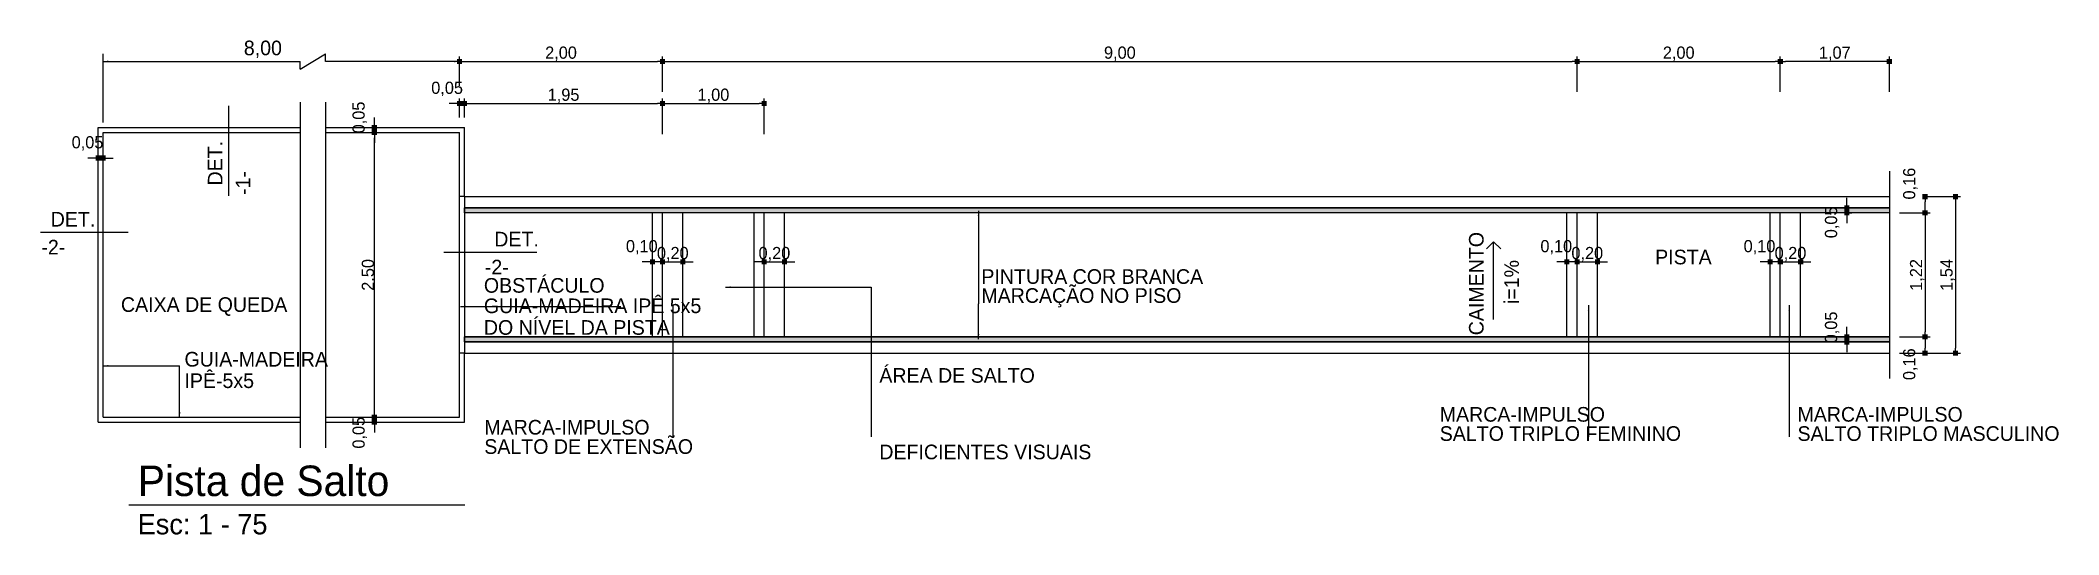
# Model space of a CAD drawing. Header units: millimetres. Extents: x 3006 to 6000, y 1661 to 3774.
# Drawn here: x 4131.25 to 4151.12, y 1936.05 to 1940.91 of the extents above; entities that cross this region are included whole.
import ezdxf
from ezdxf.enums import TextEntityAlignment as Align

# ---------------------------------------------------------------- set-up
doc = ezdxf.new("R2010")
doc.units = ezdxf.units.MM
doc.header["$LTSCALE"] = 10
doc.linetypes.add('TPP2', pattern=[1.6, 1, -0.2, 0, -0.2, 0, -0.2])
for name, color, linetype in [('ARQ-HTC-255', 255, 'Continuous'), ('ARQ-PIS', 11, 'Continuous'), ('ARQ-SMB', 9, 'Continuous'), ('ARQ-TXT-50', 2, 'Continuous'), ('Escrita', 34, 'Continuous')]:
    doc.layers.add(name, color=color, linetype=linetype)
doc.layers.add('COTAS', color=230, linetype='Continuous', lineweight=15)
doc.layers.add('Verde', color=7, linetype='Continuous', true_color=0x136734)
doc.styles.add('Texto Wilian', font='himalaya.ttf')
doc.dimstyles.new('Cota 1-75 Exter WMJ', dxfattribs={"dimtxt": 0.12, "dimasz": 0.05, "dimexe": 0.05, "dimexo": 0.1, "dimgap": 0.002, "dimtad": 1, "dimzin": 1, "dimtxsty": 'Texto Wilian', "dimblk": 'BOXFILLED', "dimcen": 2.5, "dimclrd": 230, "dimclre": 230, "dimclrt": 104, "dimazin": 0, "dimtfac": 1, "dimtix": 1, "dimtmove": 0, "dimatfit": 3, "dimfxl": 0.3, "dimfxlon": 1, "dimlwd": 20, "dimarcsym": 1})

msp = doc.modelspace()

# ---------------------------------------------------------------- texts
at = {"layer": 'Escrita', "style": 'Texto Wilian'}
msp.add_text('8,00', height=0.144, dxfattribs=at).set_placement((4133.445, 1940.828), align=Align.MIDDLE)
for s, p in [('DET.', (4133.047, 1939.487)), ('-1-', (4133.322, 1939.394)), ('CAIMENTO', (4145.459, 1938.013)), ('i=1%%%', (4145.806, 1938.32))]:
    msp.add_text(s, height=0.144, rotation=90, dxfattribs=at).set_placement(p)
for s, p in [('DET.', (4131.357, 1939.083)), ('DET.', (4135.722, 1938.887)), ('-2-', (4131.265, 1938.808)), ('PISTA', (4147.147, 1938.711)), ('-2-', (4135.629, 1938.612)), ('PINTURA COR BRANCA', (4140.516, 1938.519)), ('OBSTÁCULO', (4135.62, 1938.432)), ('MARCAÇÃO NO PISO', (4140.516, 1938.332)), ('CAIXA DE QUEDA', (4132.048, 1938.243)), ('GUIA-MADEIRA IPÊ 5x5', (4135.62, 1938.231)), ('DO NÍVEL DA PISTA', (4135.62, 1938.018)), ('GUIA-MADEIRA', (4132.673, 1937.705)), ('IPÊ-5x5', (4132.673, 1937.494)), ('ÁREA DE SALTO', (4139.512, 1937.546)), ('MARCA-IMPULSO', (4145.027, 1937.163)), ('MARCA-IMPULSO', (4148.548, 1937.163)), ('MARCA-IMPULSO', (4135.624, 1937.036)), ('SALTO TRIPLO FEMININO', (4145.027, 1936.974)), ('SALTO TRIPLO MASCULINO', (4148.548, 1936.974)), ('SALTO DE EXTENSÃO', (4135.624, 1936.846)), ('DEFICIENTES VISUAIS', (4139.512, 1936.793))]:
    msp.add_text(s, height=0.144, dxfattribs=at).set_placement(p)
at = {"layer": 'Escrita', "attachment_point": 1, "style": 'Texto Wilian'}
for s, insert, char_height, width in [('{\\C50;Pista de Salto }', (4132.214, 1936.731), 0.3, 7.44131), ('{\\C50;Esc: 1 - 75}', (4132.212, 1936.254), 0.2, 3.14298)]:
    msp.add_mtext(s, dxfattribs=dict(at, insert=insert, char_height=char_height, width=width))

# ---------------------------------------------------------------- blocks, each defined once
blk = doc.blocks.new('_BoxFilled')
at = {"color": 0, "linetype": 'ByBlock', "lineweight": -2}
blk.add_line((-0.5, 0), (-1, 0), dxfattribs=at)
at = {"color": 0, "linetype": 'ByBlock'}
blk.add_solid([(-0.5, 0.5), (0.5, 0.5), (-0.5, -0.5), (0.5, -0.5)], dxfattribs=at)
blk = doc.blocks.new('*D639')
at = {"layer": 'COTAS', "color": 230, "lineweight": -2, "transparency": 16777216}
for p, q in [((4134.542, 1940.007), (4134.592, 1940.007)), ((4134.542, 1937.207), (4134.592, 1937.207))]:
    blk.add_line(p, q, dxfattribs=at)
at = {"layer": 'COTAS', "color": 230, "linetype": 'Continuous', "lineweight": 20, "transparency": 16777216}
blk.add_line((4134.542, 1937.257), (4134.542, 1939.957), dxfattribs=at)
at = {"layer": 'Defpoints', "color": 0, "transparency": 16777216}
for p in [(4134.542, 1940.007), (4134.542, 1940.007), (4134.542, 1937.207)]:
    blk.add_point(p, dxfattribs=at)
at = {"layer": 'COTAS', "color": 230, "lineweight": 20, "transparency": 16777216, "xscale": 0.05, "yscale": 0.05, "zscale": 0.05}
for p, rotation in [((4134.542, 1940.007), 90), ((4134.542, 1937.207), 270)]:
    blk.add_blockref('_BoxFilled', p, dxfattribs=dict(at, rotation=rotation))
at = {"layer": 'COTAS', "color": 104, "transparency": 16777216, "insert": (4134.479, 1938.607), "char_height": 0.12, "attachment_point": 5, "rotation": 90, "style": 'Texto Wilian'}
blk.add_mtext('2.50', dxfattribs=at)
blk = doc.blocks.new('*D642')
at = {"layer": 'COTAS', "color": 230, "linetype": 'Continuous', "lineweight": 20, "transparency": 16777216}
for p, q in [((4134.542, 1940.107), (4134.542, 1940.157)), ((4134.542, 1940.007), (4134.542, 1940.057)), ((4134.542, 1939.957), (4134.542, 1939.907))]:
    blk.add_line(p, q, dxfattribs=at)
at = {"layer": 'COTAS', "color": 230, "lineweight": -2, "transparency": 16777216}
for p, q in [((4134.542, 1940.057), (4134.592, 1940.057)), ((4134.542, 1940.007), (4134.592, 1940.007))]:
    blk.add_line(p, q, dxfattribs=at)
at = {"layer": 'Defpoints', "color": 0, "transparency": 16777216}
for p in [(4134.542, 1940.057), (4134.542, 1940.057), (4134.542, 1940.007)]:
    blk.add_point(p, dxfattribs=at)
at = {"layer": 'COTAS', "color": 230, "lineweight": 20, "transparency": 16777216, "xscale": 0.05, "yscale": 0.05, "zscale": 0.05}
for p, rotation in [((4134.542, 1940.057), 270), ((4134.542, 1940.007), 90)]:
    blk.add_blockref('_BoxFilled', p, dxfattribs=dict(at, rotation=rotation))
at = {"layer": 'COTAS', "color": 104, "transparency": 16777216, "insert": (4134.398, 1940.156), "char_height": 0.12, "attachment_point": 5, "rotation": 90, "style": 'Texto Wilian'}
blk.add_mtext('0,05', dxfattribs=at)
blk = doc.blocks.new('*D643')
at = {"layer": 'COTAS', "color": 230, "linetype": 'Continuous', "lineweight": 20, "transparency": 16777216}
for p, q in [((4134.542, 1937.257), (4134.542, 1937.307)), ((4134.542, 1937.207), (4134.542, 1937.157)), ((4134.542, 1937.107), (4134.542, 1937.057))]:
    blk.add_line(p, q, dxfattribs=at)
at = {"layer": 'COTAS', "color": 230, "lineweight": -2, "transparency": 16777216}
for p, q in [((4134.542, 1937.207), (4134.592, 1937.207)), ((4134.542, 1937.157), (4134.592, 1937.157))]:
    blk.add_line(p, q, dxfattribs=at)
at = {"layer": 'Defpoints', "color": 0, "transparency": 16777216}
for p in [(4134.542, 1937.207), (4134.542, 1937.157), (4134.542, 1937.157)]:
    blk.add_point(p, dxfattribs=at)
at = {"layer": 'COTAS', "color": 230, "lineweight": 20, "transparency": 16777216, "xscale": 0.05, "yscale": 0.05, "zscale": 0.05}
for p, rotation in [((4134.542, 1937.207), 270), ((4134.542, 1937.157), 90)]:
    blk.add_blockref('_BoxFilled', p, dxfattribs=dict(at, rotation=rotation))
at = {"layer": 'COTAS', "color": 104, "transparency": 16777216, "insert": (4134.398, 1937.054), "char_height": 0.12, "attachment_point": 5, "rotation": 90, "style": 'Texto Wilian'}
blk.add_mtext('0,05', dxfattribs=at)
blk = doc.blocks.new('*D644')
at = {"layer": 'COTAS', "color": 230, "linetype": 'Continuous', "lineweight": 20, "transparency": 16777216}
for p, q in [((4137.229, 1938.735), (4137.179, 1938.735)), ((4137.379, 1938.735), (4137.279, 1938.735)), ((4137.429, 1938.735), (4137.479, 1938.735))]:
    blk.add_line(p, q, dxfattribs=at)
at = {"layer": 'COTAS', "color": 230, "lineweight": -2, "transparency": 16777216}
for p, q in [((4137.279, 1938.735), (4137.279, 1938.785)), ((4137.379, 1938.735), (4137.379, 1938.785))]:
    blk.add_line(p, q, dxfattribs=at)
at = {"layer": 'Defpoints', "color": 0, "transparency": 16777216}
for p in [(4137.279, 1938.735), (4137.279, 1938.735), (4137.379, 1938.735)]:
    blk.add_point(p, dxfattribs=at)
at = {"layer": 'COTAS', "color": 230, "lineweight": 20, "transparency": 16777216, "xscale": 0.05, "yscale": 0.05, "zscale": 0.05}
blk.add_blockref('_BoxFilled', (4137.279, 1938.735), dxfattribs=at)
at = {"layer": 'COTAS', "color": 230, "lineweight": 20, "transparency": 16777216, "xscale": 0.05, "yscale": 0.05, "zscale": 0.05, "rotation": 180}
blk.add_blockref('_BoxFilled', (4137.379, 1938.735), dxfattribs=at)
at = {"layer": 'COTAS', "color": 104, "transparency": 16777216, "insert": (4137.174, 1938.879), "char_height": 0.12, "attachment_point": 5, "style": 'Texto Wilian'}
blk.add_mtext('0,10', dxfattribs=at)
blk = doc.blocks.new('*D645')
at = {"layer": 'COTAS', "color": 230, "linetype": 'Continuous', "lineweight": 20, "transparency": 16777216}
for p, q in [((4137.329, 1938.735), (4137.279, 1938.735)), ((4137.379, 1938.735), (4137.579, 1938.735)), ((4137.629, 1938.735), (4137.679, 1938.735))]:
    blk.add_line(p, q, dxfattribs=at)
at = {"layer": 'COTAS', "color": 230, "lineweight": -2, "transparency": 16777216}
for p, q in [((4137.379, 1938.735), (4137.379, 1938.785)), ((4137.579, 1938.735), (4137.579, 1938.785))]:
    blk.add_line(p, q, dxfattribs=at)
at = {"layer": 'Defpoints', "color": 0, "transparency": 16777216}
for p in [(4137.379, 1938.735), (4137.579, 1938.735), (4137.579, 1938.735)]:
    blk.add_point(p, dxfattribs=at)
at = {"layer": 'COTAS', "color": 230, "lineweight": 20, "transparency": 16777216, "xscale": 0.05, "yscale": 0.05, "zscale": 0.05}
blk.add_blockref('_BoxFilled', (4137.379, 1938.735), dxfattribs=at)
at = {"layer": 'COTAS', "color": 230, "lineweight": 20, "transparency": 16777216, "xscale": 0.05, "yscale": 0.05, "zscale": 0.05, "rotation": 180}
blk.add_blockref('_BoxFilled', (4137.579, 1938.735), dxfattribs=at)
at = {"layer": 'COTAS', "color": 104, "transparency": 16777216, "insert": (4137.479, 1938.811), "char_height": 0.12, "attachment_point": 5, "style": 'Texto Wilian'}
blk.add_mtext('0,20', dxfattribs=at)
blk = doc.blocks.new('*D646')
at = {"layer": 'COTAS', "color": 230, "lineweight": -2, "transparency": 16777216}
for p, q in [((4149.552, 1937.837), (4149.853, 1937.837)), ((4149.553, 1937.997), (4149.853, 1937.997))]:
    blk.add_line(p, q, dxfattribs=at)
at = {"layer": 'COTAS', "color": 230, "linetype": 'Continuous', "lineweight": 20, "transparency": 16777216}
blk.add_line((4149.803, 1937.947), (4149.803, 1937.887), dxfattribs=at)
at = {"layer": 'Defpoints', "color": 0, "transparency": 16777216}
for p in [(4149.452, 1937.837), (4149.453, 1937.997), (4149.803, 1937.837)]:
    blk.add_point(p, dxfattribs=at)
at = {"layer": 'COTAS', "color": 230, "lineweight": 20, "transparency": 16777216, "xscale": 0.05, "yscale": 0.05, "zscale": 0.05}
for p, rotation in [((4149.803, 1937.997), 90), ((4149.803, 1937.837), 270)]:
    blk.add_blockref('_BoxFilled', p, dxfattribs=dict(at, rotation=rotation))
at = {"layer": 'COTAS', "color": 104, "transparency": 16777216, "insert": (4149.658, 1937.728), "char_height": 0.12, "attachment_point": 5, "rotation": 90, "style": 'Texto Wilian'}
blk.add_mtext('0,16', dxfattribs=at)
blk = doc.blocks.new('*D647')
at = {"layer": 'COTAS', "color": 230, "linetype": 'Continuous', "lineweight": 20, "transparency": 16777216}
for p, q in [((4149.033, 1938.047), (4149.033, 1938.097)), ((4149.033, 1937.997), (4149.033, 1937.947)), ((4149.033, 1937.897), (4149.033, 1937.847))]:
    blk.add_line(p, q, dxfattribs=at)
at = {"layer": 'COTAS', "color": 230, "lineweight": -2, "transparency": 16777216}
for p, q in [((4149.033, 1937.997), (4149.083, 1937.997)), ((4149.033, 1937.947), (4149.083, 1937.947))]:
    blk.add_line(p, q, dxfattribs=at)
at = {"layer": 'Defpoints', "color": 0, "transparency": 16777216}
for p in [(4149.009, 1937.997), (4149.009, 1937.947), (4149.033, 1937.947)]:
    blk.add_point(p, dxfattribs=at)
at = {"layer": 'COTAS', "color": 230, "lineweight": 20, "transparency": 16777216, "xscale": 0.05, "yscale": 0.05, "zscale": 0.05}
for p, rotation in [((4149.033, 1937.997), 270), ((4149.033, 1937.947), 90)]:
    blk.add_blockref('_BoxFilled', p, dxfattribs=dict(at, rotation=rotation))
at = {"layer": 'COTAS', "color": 104, "transparency": 16777216, "insert": (4148.889, 1938.09), "char_height": 0.12, "attachment_point": 5, "rotation": 90, "style": 'Texto Wilian'}
blk.add_mtext('0,05', dxfattribs=at)
blk = doc.blocks.new('*D648')
at = {"layer": 'COTAS', "color": 230, "linetype": 'Continuous', "lineweight": 20, "transparency": 16777216}
for p, q in [((4149.033, 1939.317), (4149.033, 1939.367)), ((4149.033, 1939.217), (4149.033, 1939.267)), ((4149.033, 1939.167), (4149.033, 1939.117))]:
    blk.add_line(p, q, dxfattribs=at)
at = {"layer": 'COTAS', "color": 230, "lineweight": -2, "transparency": 16777216}
for p, q in [((4149.033, 1939.267), (4149.083, 1939.267)), ((4149.033, 1939.217), (4149.083, 1939.217))]:
    blk.add_line(p, q, dxfattribs=at)
at = {"layer": 'Defpoints', "color": 0, "transparency": 16777216}
for p in [(4149.009, 1939.267), (4149.033, 1939.267), (4149.009, 1939.217)]:
    blk.add_point(p, dxfattribs=at)
at = {"layer": 'COTAS', "color": 230, "lineweight": 20, "transparency": 16777216, "xscale": 0.05, "yscale": 0.05, "zscale": 0.05}
for p, rotation in [((4149.033, 1939.267), 270), ((4149.033, 1939.217), 90)]:
    blk.add_blockref('_BoxFilled', p, dxfattribs=dict(at, rotation=rotation))
at = {"layer": 'COTAS', "color": 104, "transparency": 16777216, "insert": (4148.889, 1939.124), "char_height": 0.12, "attachment_point": 5, "rotation": 90, "style": 'Texto Wilian'}
blk.add_mtext('0,05', dxfattribs=at)
blk = doc.blocks.new('*D649')
at = {"layer": 'COTAS', "color": 230, "lineweight": -2, "transparency": 16777216}
for p, q in [((4149.553, 1939.217), (4149.853, 1939.217)), ((4149.553, 1937.997), (4149.853, 1937.997))]:
    blk.add_line(p, q, dxfattribs=at)
at = {"layer": 'COTAS', "color": 230, "linetype": 'Continuous', "lineweight": 20, "transparency": 16777216}
blk.add_line((4149.803, 1939.167), (4149.803, 1938.047), dxfattribs=at)
at = {"layer": 'Defpoints', "color": 0, "transparency": 16777216}
for p in [(4149.453, 1939.217), (4149.453, 1937.997), (4149.803, 1937.997)]:
    blk.add_point(p, dxfattribs=at)
at = {"layer": 'COTAS', "color": 230, "lineweight": 20, "transparency": 16777216, "xscale": 0.05, "yscale": 0.05, "zscale": 0.05}
for p, rotation in [((4149.803, 1939.217), 90), ((4149.803, 1937.997), 270)]:
    blk.add_blockref('_BoxFilled', p, dxfattribs=dict(at, rotation=rotation))
at = {"layer": 'COTAS', "color": 104, "transparency": 16777216, "insert": (4149.726, 1938.607), "char_height": 0.12, "attachment_point": 5, "rotation": 90, "style": 'Texto Wilian'}
blk.add_mtext('1,22', dxfattribs=at)
blk = doc.blocks.new('*D650')
at = {"layer": 'COTAS', "color": 230, "lineweight": -2, "transparency": 16777216}
for p, q in [((4149.803, 1939.377), (4149.853, 1939.377)), ((4149.803, 1939.217), (4149.853, 1939.217))]:
    blk.add_line(p, q, dxfattribs=at)
at = {"layer": 'COTAS', "color": 230, "linetype": 'Continuous', "lineweight": 20, "transparency": 16777216}
blk.add_line((4149.803, 1939.267), (4149.803, 1939.327), dxfattribs=at)
at = {"layer": 'Defpoints', "color": 0, "transparency": 16777216}
for p in [(4149.803, 1939.377), (4149.803, 1939.377), (4149.803, 1939.217)]:
    blk.add_point(p, dxfattribs=at)
at = {"layer": 'COTAS', "color": 230, "lineweight": 20, "transparency": 16777216, "xscale": 0.05, "yscale": 0.05, "zscale": 0.05}
for p, rotation in [((4149.803, 1939.377), 90), ((4149.803, 1939.217), 270)]:
    blk.add_blockref('_BoxFilled', p, dxfattribs=dict(at, rotation=rotation))
at = {"layer": 'COTAS', "color": 104, "transparency": 16777216, "insert": (4149.658, 1939.505), "char_height": 0.12, "attachment_point": 5, "rotation": 90, "style": 'Texto Wilian'}
blk.add_mtext('0,16', dxfattribs=at)
blk = doc.blocks.new('*D651')
at = {"layer": 'COTAS', "color": 230, "linetype": 'Continuous', "lineweight": 20, "transparency": 16777216}
for p, q in [((4131.773, 1939.757), (4131.723, 1939.757)), ((4131.823, 1939.757), (4131.873, 1939.757)), ((4131.923, 1939.757), (4131.973, 1939.757))]:
    blk.add_line(p, q, dxfattribs=at)
at = {"layer": 'COTAS', "color": 230, "lineweight": -2, "transparency": 16777216}
for p, q in [((4131.823, 1939.757), (4131.823, 1939.807)), ((4131.873, 1939.757), (4131.873, 1939.807))]:
    blk.add_line(p, q, dxfattribs=at)
at = {"layer": 'Defpoints', "color": 0, "transparency": 16777216}
for p in [(4131.823, 1939.757), (4131.873, 1939.757), (4131.873, 1939.757)]:
    blk.add_point(p, dxfattribs=at)
at = {"layer": 'COTAS', "color": 230, "lineweight": 20, "transparency": 16777216, "xscale": 0.05, "yscale": 0.05, "zscale": 0.05}
blk.add_blockref('_BoxFilled', (4131.823, 1939.757), dxfattribs=at)
at = {"layer": 'COTAS', "color": 230, "lineweight": 20, "transparency": 16777216, "xscale": 0.05, "yscale": 0.05, "zscale": 0.05, "rotation": 180}
blk.add_blockref('_BoxFilled', (4131.873, 1939.757), dxfattribs=at)
at = {"layer": 'COTAS', "color": 104, "transparency": 16777216, "insert": (4131.719, 1939.901), "char_height": 0.12, "attachment_point": 5, "style": 'Texto Wilian'}
blk.add_mtext('0,05', dxfattribs=at)
blk = doc.blocks.new('*D682')
at = {"layer": 'COTAS', "color": 230, "lineweight": -2, "transparency": 16777216}
for p, q in [((4149.803, 1939.377), (4150.153, 1939.377)), ((4149.803, 1937.837), (4150.153, 1937.837))]:
    blk.add_line(p, q, dxfattribs=at)
at = {"layer": 'COTAS', "color": 230, "linetype": 'Continuous', "lineweight": 20, "transparency": 16777216}
blk.add_line((4150.103, 1939.327), (4150.103, 1937.887), dxfattribs=at)
at = {"layer": 'Defpoints', "color": 0, "transparency": 16777216}
for p in [(4149.453, 1939.377), (4149.452, 1937.837), (4150.103, 1937.837)]:
    blk.add_point(p, dxfattribs=at)
at = {"layer": 'COTAS', "color": 230, "lineweight": 20, "transparency": 16777216, "xscale": 0.05, "yscale": 0.05, "zscale": 0.05}
for p, rotation in [((4150.103, 1939.377), 90), ((4150.103, 1937.837), 270)]:
    blk.add_blockref('_BoxFilled', p, dxfattribs=dict(at, rotation=rotation))
at = {"layer": 'COTAS', "color": 104, "transparency": 16777216, "insert": (4150.026, 1938.607), "char_height": 0.12, "attachment_point": 5, "rotation": 90, "style": 'Texto Wilian'}
blk.add_mtext('1,54', dxfattribs=at)
blk = doc.blocks.new('*D683')
at = {"layer": 'COTAS', "color": 230, "linetype": 'Continuous', "lineweight": 20, "transparency": 16777216}
for p, q in [((4135.329, 1940.293), (4135.279, 1940.293)), ((4135.379, 1940.293), (4135.429, 1940.293)), ((4135.479, 1940.293), (4135.529, 1940.293))]:
    blk.add_line(p, q, dxfattribs=at)
at = {"layer": 'COTAS', "color": 230, "lineweight": -2, "transparency": 16777216}
for p, q in [((4135.379, 1940.157), (4135.379, 1940.343)), ((4135.429, 1940.157), (4135.429, 1940.343))]:
    blk.add_line(p, q, dxfattribs=at)
at = {"layer": 'Defpoints', "color": 0, "transparency": 16777216}
for p in [(4135.429, 1940.293), (4135.379, 1940.057), (4135.429, 1940.057)]:
    blk.add_point(p, dxfattribs=at)
at = {"layer": 'COTAS', "color": 230, "lineweight": 20, "transparency": 16777216, "xscale": 0.05, "yscale": 0.05, "zscale": 0.05}
blk.add_blockref('_BoxFilled', (4135.379, 1940.293), dxfattribs=at)
at = {"layer": 'COTAS', "color": 230, "lineweight": 20, "transparency": 16777216, "xscale": 0.05, "yscale": 0.05, "zscale": 0.05, "rotation": 180}
blk.add_blockref('_BoxFilled', (4135.429, 1940.293), dxfattribs=at)
at = {"layer": 'COTAS', "color": 104, "transparency": 16777216, "insert": (4135.258, 1940.437), "char_height": 0.12, "attachment_point": 5, "style": 'Texto Wilian'}
blk.add_mtext('0,05', dxfattribs=at)
blk = doc.blocks.new('*D684')
at = {"layer": 'COTAS', "color": 230, "lineweight": -2, "transparency": 16777216}
for p, q in [((4135.429, 1940.157), (4135.429, 1940.343)), ((4137.379, 1939.993), (4137.379, 1940.343))]:
    blk.add_line(p, q, dxfattribs=at)
at = {"layer": 'COTAS', "color": 230, "linetype": 'Continuous', "lineweight": 20, "transparency": 16777216}
blk.add_line((4135.479, 1940.293), (4137.329, 1940.293), dxfattribs=at)
at = {"layer": 'Defpoints', "color": 0, "transparency": 16777216}
for p in [(4137.379, 1940.293), (4135.429, 1940.057), (4137.379, 1939.377)]:
    blk.add_point(p, dxfattribs=at)
at = {"layer": 'COTAS', "color": 230, "lineweight": 20, "transparency": 16777216, "xscale": 0.05, "yscale": 0.05, "zscale": 0.05, "rotation": 180}
blk.add_blockref('_BoxFilled', (4135.429, 1940.293), dxfattribs=at)
at = {"layer": 'COTAS', "color": 230, "lineweight": 20, "transparency": 16777216, "xscale": 0.05, "yscale": 0.05, "zscale": 0.05}
blk.add_blockref('_BoxFilled', (4137.379, 1940.293), dxfattribs=at)
at = {"layer": 'COTAS', "color": 104, "transparency": 16777216, "insert": (4136.404, 1940.369), "char_height": 0.12, "attachment_point": 5, "style": 'Texto Wilian'}
blk.add_mtext('1,95', dxfattribs=at)
blk = doc.blocks.new('*D652')
at = {"layer": 'COTAS', "color": 230, "lineweight": -2, "transparency": 16777216}
for p, q in [((4135.379, 1940.468), (4135.379, 1940.757)), ((4137.379, 1940.468), (4137.379, 1940.757))]:
    blk.add_line(p, q, dxfattribs=at)
at = {"layer": 'COTAS', "color": 230, "linetype": 'Continuous', "lineweight": 20, "transparency": 16777216}
blk.add_line((4135.429, 1940.707), (4137.329, 1940.707), dxfattribs=at)
at = {"layer": 'Defpoints', "color": 0, "transparency": 16777216}
for p in [(4137.379, 1940.707), (4135.379, 1940.368), (4137.379, 1940.368)]:
    blk.add_point(p, dxfattribs=at)
at = {"layer": 'COTAS', "color": 230, "lineweight": 20, "transparency": 16777216, "xscale": 0.05, "yscale": 0.05, "zscale": 0.05, "rotation": 180}
blk.add_blockref('_BoxFilled', (4135.379, 1940.707), dxfattribs=at)
at = {"layer": 'COTAS', "color": 230, "lineweight": 20, "transparency": 16777216, "xscale": 0.05, "yscale": 0.05, "zscale": 0.05}
blk.add_blockref('_BoxFilled', (4137.379, 1940.707), dxfattribs=at)
at = {"layer": 'COTAS', "color": 104, "transparency": 16777216, "insert": (4136.379, 1940.783), "char_height": 0.12, "attachment_point": 5, "style": 'Texto Wilian'}
blk.add_mtext('2,00', dxfattribs=at)
blk = doc.blocks.new('*D631')
at = {"layer": 'COTAS', "color": 230, "linetype": 'Continuous', "lineweight": 20, "transparency": 16777216}
for p, q in [((4146.229, 1938.735), (4146.179, 1938.735)), ((4146.379, 1938.735), (4146.279, 1938.735)), ((4146.429, 1938.735), (4146.479, 1938.735))]:
    blk.add_line(p, q, dxfattribs=at)
at = {"layer": 'COTAS', "color": 230, "lineweight": -2, "transparency": 16777216}
for p, q in [((4146.279, 1938.735), (4146.279, 1938.785)), ((4146.379, 1938.735), (4146.379, 1938.785))]:
    blk.add_line(p, q, dxfattribs=at)
at = {"layer": 'Defpoints', "color": 0, "transparency": 16777216}
for p in [(4146.279, 1938.735), (4146.279, 1938.735), (4146.379, 1938.735)]:
    blk.add_point(p, dxfattribs=at)
at = {"layer": 'COTAS', "color": 230, "lineweight": 20, "transparency": 16777216, "xscale": 0.05, "yscale": 0.05, "zscale": 0.05}
blk.add_blockref('_BoxFilled', (4146.279, 1938.735), dxfattribs=at)
at = {"layer": 'COTAS', "color": 230, "lineweight": 20, "transparency": 16777216, "xscale": 0.05, "yscale": 0.05, "zscale": 0.05, "rotation": 180}
blk.add_blockref('_BoxFilled', (4146.379, 1938.735), dxfattribs=at)
at = {"layer": 'COTAS', "color": 104, "transparency": 16777216, "insert": (4146.174, 1938.879), "char_height": 0.12, "attachment_point": 5, "style": 'Texto Wilian'}
blk.add_mtext('0,10', dxfattribs=at)
blk = doc.blocks.new('*D632')
at = {"layer": 'COTAS', "color": 230, "linetype": 'Continuous', "lineweight": 20, "transparency": 16777216}
for p, q in [((4146.329, 1938.735), (4146.279, 1938.735)), ((4146.379, 1938.735), (4146.579, 1938.735)), ((4146.629, 1938.735), (4146.679, 1938.735))]:
    blk.add_line(p, q, dxfattribs=at)
at = {"layer": 'COTAS', "color": 230, "lineweight": -2, "transparency": 16777216}
for p, q in [((4146.379, 1938.735), (4146.379, 1938.785)), ((4146.579, 1938.735), (4146.579, 1938.785))]:
    blk.add_line(p, q, dxfattribs=at)
at = {"layer": 'Defpoints', "color": 0, "transparency": 16777216}
for p in [(4146.379, 1938.735), (4146.579, 1938.735), (4146.579, 1938.735)]:
    blk.add_point(p, dxfattribs=at)
at = {"layer": 'COTAS', "color": 230, "lineweight": 20, "transparency": 16777216, "xscale": 0.05, "yscale": 0.05, "zscale": 0.05}
blk.add_blockref('_BoxFilled', (4146.379, 1938.735), dxfattribs=at)
at = {"layer": 'COTAS', "color": 230, "lineweight": 20, "transparency": 16777216, "xscale": 0.05, "yscale": 0.05, "zscale": 0.05, "rotation": 180}
blk.add_blockref('_BoxFilled', (4146.579, 1938.735), dxfattribs=at)
at = {"layer": 'COTAS', "color": 104, "transparency": 16777216, "insert": (4146.479, 1938.811), "char_height": 0.12, "attachment_point": 5, "style": 'Texto Wilian'}
blk.add_mtext('0,20', dxfattribs=at)
blk = doc.blocks.new('*D633')
at = {"layer": 'COTAS', "color": 230, "linetype": 'Continuous', "lineweight": 20, "transparency": 16777216}
for p, q in [((4148.229, 1938.735), (4148.179, 1938.735)), ((4148.379, 1938.735), (4148.279, 1938.735)), ((4148.429, 1938.735), (4148.479, 1938.735))]:
    blk.add_line(p, q, dxfattribs=at)
at = {"layer": 'COTAS', "color": 230, "lineweight": -2, "transparency": 16777216}
for p, q in [((4148.279, 1938.735), (4148.279, 1938.785)), ((4148.379, 1938.735), (4148.379, 1938.785))]:
    blk.add_line(p, q, dxfattribs=at)
at = {"layer": 'Defpoints', "color": 0, "transparency": 16777216}
for p in [(4148.279, 1938.735), (4148.279, 1938.735), (4148.379, 1938.735)]:
    blk.add_point(p, dxfattribs=at)
at = {"layer": 'COTAS', "color": 230, "lineweight": 20, "transparency": 16777216, "xscale": 0.05, "yscale": 0.05, "zscale": 0.05}
blk.add_blockref('_BoxFilled', (4148.279, 1938.735), dxfattribs=at)
at = {"layer": 'COTAS', "color": 230, "lineweight": 20, "transparency": 16777216, "xscale": 0.05, "yscale": 0.05, "zscale": 0.05, "rotation": 180}
blk.add_blockref('_BoxFilled', (4148.379, 1938.735), dxfattribs=at)
at = {"layer": 'COTAS', "color": 104, "transparency": 16777216, "insert": (4148.174, 1938.879), "char_height": 0.12, "attachment_point": 5, "style": 'Texto Wilian'}
blk.add_mtext('0,10', dxfattribs=at)
blk = doc.blocks.new('*D634')
at = {"layer": 'COTAS', "color": 230, "linetype": 'Continuous', "lineweight": 20, "transparency": 16777216}
for p, q in [((4148.329, 1938.735), (4148.279, 1938.735)), ((4148.379, 1938.735), (4148.579, 1938.735)), ((4148.629, 1938.735), (4148.679, 1938.735))]:
    blk.add_line(p, q, dxfattribs=at)
at = {"layer": 'COTAS', "color": 230, "lineweight": -2, "transparency": 16777216}
for p, q in [((4148.379, 1938.735), (4148.379, 1938.785)), ((4148.579, 1938.735), (4148.579, 1938.785))]:
    blk.add_line(p, q, dxfattribs=at)
at = {"layer": 'Defpoints', "color": 0, "transparency": 16777216}
for p in [(4148.379, 1938.735), (4148.579, 1938.735), (4148.579, 1938.735)]:
    blk.add_point(p, dxfattribs=at)
at = {"layer": 'COTAS', "color": 230, "lineweight": 20, "transparency": 16777216, "xscale": 0.05, "yscale": 0.05, "zscale": 0.05}
blk.add_blockref('_BoxFilled', (4148.379, 1938.735), dxfattribs=at)
at = {"layer": 'COTAS', "color": 230, "lineweight": 20, "transparency": 16777216, "xscale": 0.05, "yscale": 0.05, "zscale": 0.05, "rotation": 180}
blk.add_blockref('_BoxFilled', (4148.579, 1938.735), dxfattribs=at)
at = {"layer": 'COTAS', "color": 104, "transparency": 16777216, "insert": (4148.479, 1938.811), "char_height": 0.12, "attachment_point": 5, "style": 'Texto Wilian'}
blk.add_mtext('0,20', dxfattribs=at)
blk = doc.blocks.new('*D635')
at = {"layer": 'COTAS', "color": 230, "lineweight": -2, "transparency": 16777216}
for p, q in [((4137.379, 1940.407), (4137.379, 1940.757)), ((4146.379, 1940.407), (4146.379, 1940.757))]:
    blk.add_line(p, q, dxfattribs=at)
at = {"layer": 'COTAS', "color": 230, "linetype": 'Continuous', "lineweight": 20, "transparency": 16777216}
blk.add_line((4137.429, 1940.707), (4146.329, 1940.707), dxfattribs=at)
at = {"layer": 'Defpoints', "color": 0, "transparency": 16777216}
for p in [(4146.379, 1940.707), (4137.379, 1939.377), (4146.379, 1939.377)]:
    blk.add_point(p, dxfattribs=at)
at = {"layer": 'COTAS', "color": 230, "lineweight": 20, "transparency": 16777216, "xscale": 0.05, "yscale": 0.05, "zscale": 0.05, "rotation": 180}
blk.add_blockref('_BoxFilled', (4137.379, 1940.707), dxfattribs=at)
at = {"layer": 'COTAS', "color": 230, "lineweight": 20, "transparency": 16777216, "xscale": 0.05, "yscale": 0.05, "zscale": 0.05}
blk.add_blockref('_BoxFilled', (4146.379, 1940.707), dxfattribs=at)
at = {"layer": 'COTAS', "color": 104, "transparency": 16777216, "insert": (4141.879, 1940.783), "char_height": 0.12, "attachment_point": 5, "style": 'Texto Wilian'}
blk.add_mtext('9,00', dxfattribs=at)
blk = doc.blocks.new('*D636')
at = {"layer": 'COTAS', "color": 230, "lineweight": -2, "transparency": 16777216}
for p, q in [((4146.379, 1940.407), (4146.379, 1940.757)), ((4148.379, 1940.407), (4148.379, 1940.757))]:
    blk.add_line(p, q, dxfattribs=at)
at = {"layer": 'COTAS', "color": 230, "linetype": 'Continuous', "lineweight": 20, "transparency": 16777216}
blk.add_line((4146.429, 1940.707), (4148.329, 1940.707), dxfattribs=at)
at = {"layer": 'Defpoints', "color": 0, "transparency": 16777216}
for p in [(4148.379, 1940.707), (4146.379, 1939.377), (4148.379, 1939.377)]:
    blk.add_point(p, dxfattribs=at)
at = {"layer": 'COTAS', "color": 230, "lineweight": 20, "transparency": 16777216, "xscale": 0.05, "yscale": 0.05, "zscale": 0.05, "rotation": 180}
blk.add_blockref('_BoxFilled', (4146.379, 1940.707), dxfattribs=at)
at = {"layer": 'COTAS', "color": 230, "lineweight": 20, "transparency": 16777216, "xscale": 0.05, "yscale": 0.05, "zscale": 0.05}
blk.add_blockref('_BoxFilled', (4148.379, 1940.707), dxfattribs=at)
at = {"layer": 'COTAS', "color": 104, "transparency": 16777216, "insert": (4147.379, 1940.783), "char_height": 0.12, "attachment_point": 5, "style": 'Texto Wilian'}
blk.add_mtext('2,00', dxfattribs=at)
blk = doc.blocks.new('*D640')
at = {"layer": 'COTAS', "color": 230, "linetype": 'Continuous', "lineweight": 20, "transparency": 16777216}
for p, q in [((4138.329, 1938.735), (4138.279, 1938.735)), ((4138.379, 1938.735), (4138.579, 1938.735)), ((4138.629, 1938.735), (4138.679, 1938.735))]:
    blk.add_line(p, q, dxfattribs=at)
at = {"layer": 'COTAS', "color": 230, "lineweight": -2, "transparency": 16777216}
for p, q in [((4138.379, 1938.735), (4138.379, 1938.785)), ((4138.579, 1938.735), (4138.579, 1938.785))]:
    blk.add_line(p, q, dxfattribs=at)
at = {"layer": 'Defpoints', "color": 0, "transparency": 16777216}
for p in [(4138.379, 1938.735), (4138.579, 1938.735), (4138.579, 1938.735)]:
    blk.add_point(p, dxfattribs=at)
at = {"layer": 'COTAS', "color": 230, "lineweight": 20, "transparency": 16777216, "xscale": 0.05, "yscale": 0.05, "zscale": 0.05}
blk.add_blockref('_BoxFilled', (4138.379, 1938.735), dxfattribs=at)
at = {"layer": 'COTAS', "color": 230, "lineweight": 20, "transparency": 16777216, "xscale": 0.05, "yscale": 0.05, "zscale": 0.05, "rotation": 180}
blk.add_blockref('_BoxFilled', (4138.579, 1938.735), dxfattribs=at)
at = {"layer": 'COTAS', "color": 104, "transparency": 16777216, "insert": (4138.479, 1938.811), "char_height": 0.12, "attachment_point": 5, "style": 'Texto Wilian'}
blk.add_mtext('0,20', dxfattribs=at)
blk = doc.blocks.new('*D641')
at = {"layer": 'COTAS', "color": 230, "lineweight": -2, "transparency": 16777216}
for p, q in [((4137.379, 1939.993), (4137.379, 1940.343)), ((4138.379, 1939.993), (4138.379, 1940.343))]:
    blk.add_line(p, q, dxfattribs=at)
at = {"layer": 'COTAS', "color": 230, "linetype": 'Continuous', "lineweight": 20, "transparency": 16777216}
blk.add_line((4137.429, 1940.293), (4138.329, 1940.293), dxfattribs=at)
at = {"layer": 'Defpoints', "color": 0, "transparency": 16777216}
for p in [(4138.379, 1940.293), (4137.379, 1939.377), (4138.379, 1939.377)]:
    blk.add_point(p, dxfattribs=at)
at = {"layer": 'COTAS', "color": 230, "lineweight": 20, "transparency": 16777216, "xscale": 0.05, "yscale": 0.05, "zscale": 0.05, "rotation": 180}
blk.add_blockref('_BoxFilled', (4137.379, 1940.293), dxfattribs=at)
at = {"layer": 'COTAS', "color": 230, "lineweight": 20, "transparency": 16777216, "xscale": 0.05, "yscale": 0.05, "zscale": 0.05}
blk.add_blockref('_BoxFilled', (4138.379, 1940.293), dxfattribs=at)
at = {"layer": 'COTAS', "color": 104, "transparency": 16777216, "insert": (4137.879, 1940.369), "char_height": 0.12, "attachment_point": 5, "style": 'Texto Wilian'}
blk.add_mtext('1,00', dxfattribs=at)
blk = doc.blocks.new('*D706')
at = {"layer": 'COTAS', "color": 230, "lineweight": -2, "transparency": 16777216}
for p, q in [((4148.379, 1940.682), (4148.379, 1940.757)), ((4149.452, 1940.407), (4149.452, 1940.757))]:
    blk.add_line(p, q, dxfattribs=at)
at = {"layer": 'COTAS', "color": 230, "linetype": 'Continuous', "lineweight": 20, "transparency": 16777216}
blk.add_line((4149.402, 1940.707), (4148.429, 1940.707), dxfattribs=at)
at = {"layer": 'Defpoints', "color": 0, "transparency": 16777216}
for p in [(4148.379, 1940.707), (4148.379, 1940.582), (4149.452, 1939.627)]:
    blk.add_point(p, dxfattribs=at)
at = {"layer": 'COTAS', "color": 230, "lineweight": 20, "transparency": 16777216, "xscale": 0.05, "yscale": 0.05, "zscale": 0.05, "rotation": 180}
blk.add_blockref('_BoxFilled', (4148.379, 1940.707), dxfattribs=at)
at = {"layer": 'COTAS', "color": 230, "lineweight": 20, "transparency": 16777216, "xscale": 0.05, "yscale": 0.05, "zscale": 0.05}
blk.add_blockref('_BoxFilled', (4149.452, 1940.707), dxfattribs=at)
at = {"layer": 'COTAS', "color": 104, "transparency": 16777216, "insert": (4148.915, 1940.783), "char_height": 0.12, "attachment_point": 5, "style": 'Texto Wilian'}
blk.add_mtext('1,07', dxfattribs=at)

# ---------------------------------------------------------------- dimensions: what is measured, and where the dimension line sits
at = {"layer": 'COTAS'}
for base, p1, p2, picture, middle in [((4137.379, 1940.707), (4135.379, 1940.368), (4137.379, 1940.368), '*D652', (4136.379, 1940.783)), ((4146.379, 1940.707), (4137.379, 1939.377), (4146.379, 1939.377), '*D635', (4141.879, 1940.783)), ((4148.379, 1940.707), (4146.379, 1939.377), (4148.379, 1939.377), '*D636', (4147.379, 1940.783)), ((4148.379, 1940.707), (4149.452, 1939.627), (4148.379, 1940.582), '*D706', (4148.915, 1940.783)), ((4137.379, 1940.293), (4135.429, 1940.057), (4137.379, 1939.377), '*D684', (4136.404, 1940.369)), ((4138.379, 1940.293), (4137.379, 1939.377), (4138.379, 1939.377), '*D641', (4137.879, 1940.369)), ((4137.579, 1938.735), (4137.379, 1938.735), (4137.579, 1938.735), '*D645', (4137.479, 1938.811)), ((4138.579, 1938.735), (4138.379, 1938.735), (4138.579, 1938.735), '*D640', (4138.479, 1938.811)), ((4146.579, 1938.735), (4146.379, 1938.735), (4146.579, 1938.735), '*D632', (4146.479, 1938.811)), ((4148.579, 1938.735), (4148.379, 1938.735), (4148.579, 1938.735), '*D634', (4148.479, 1938.811))]:
    dim = msp.add_linear_dim(base=base, p1=p1, p2=p2, dimstyle='Cota 1-75 Exter WMJ', override={"dimtmove": 1}, dxfattribs=at)
    dim.commit()
    dim.dimension.update_dxf_attribs({"geometry": picture, "text_midpoint": middle})
for base, p1, p2, picture, middle in [((4135.429, 1940.293), (4135.379, 1940.057), (4135.429, 1940.057), '*D683', (4135.258, 1940.36)), ((4131.873, 1939.757), (4131.823, 1939.757), (4131.873, 1939.757), '*D651', (4131.719, 1939.825)), ((4137.279, 1938.735), (4137.379, 1938.735), (4137.279, 1938.735), '*D644', (4137.174, 1938.802)), ((4146.279, 1938.735), (4146.379, 1938.735), (4146.279, 1938.735), '*D631', (4146.174, 1938.802)), ((4148.279, 1938.735), (4148.379, 1938.735), (4148.279, 1938.735), '*D633', (4148.174, 1938.802))]:
    dim = msp.add_linear_dim(base=base, p1=p1, p2=p2, dimstyle='Cota 1-75 Exter WMJ', override={"dimtmove": 1}, dxfattribs=at)
    dim.commit()
    dim.dimension.update_dxf_attribs({"geometry": picture, "text_midpoint": middle, "dimtype": 160})
for base, p1, p2, angle, picture, middle in [((4134.542, 1940.057), (4134.542, 1940.007), (4134.542, 1940.057), 90, '*D642', (4134.474, 1940.156)), ((4149.803, 1939.377), (4149.803, 1939.217), (4149.803, 1939.377), 270, '*D650', (4149.735, 1939.505)), ((4149.033, 1939.267), (4149.009, 1939.217), (4149.009, 1939.267), 270, '*D648', (4148.965, 1939.124)), ((4149.033, 1937.947), (4149.009, 1937.997), (4149.009, 1937.947), 90, '*D647', (4148.965, 1938.09)), ((4149.803, 1937.837), (4149.453, 1937.997), (4149.452, 1937.837), 90, '*D646', (4149.735, 1937.728)), ((4134.542, 1937.157), (4134.542, 1937.207), (4134.542, 1937.157), 90, '*D643', (4134.474, 1937.054))]:
    dim = msp.add_linear_dim(base=base, p1=p1, p2=p2, angle=angle, dimstyle='Cota 1-75 Exter WMJ', override={"dimtmove": 1}, dxfattribs=at)
    dim.commit()
    dim.dimension.update_dxf_attribs({"geometry": picture, "text_midpoint": middle, "dimtype": 160})
dim = msp.add_linear_dim(base=(4134.542, 1940.007), p1=(4134.542, 1937.207), p2=(4134.542, 1940.007), angle=90, text='2.50', dimstyle='Cota 1-75 Exter WMJ', override={"dimtmove": 1}, dxfattribs=at)
dim.commit()
dim.dimension.update_dxf_attribs({"geometry": '*D639', "text_midpoint": (4134.479, 1938.607)})
for base, p1, p2, angle, picture, middle in [((4150.103, 1937.837), (4149.453, 1939.377), (4149.452, 1937.837), 90, '*D682', (4150.026, 1938.607)), ((4149.803, 1937.997), (4149.453, 1939.217), (4149.453, 1937.997), 270, '*D649', (4149.726, 1938.607))]:
    dim = msp.add_linear_dim(base=base, p1=p1, p2=p2, angle=angle, dimstyle='Cota 1-75 Exter WMJ', override={"dimtmove": 1}, dxfattribs=at)
    dim.commit()
    dim.dimension.update_dxf_attribs({"geometry": picture, "text_midpoint": middle})

# ---------------------------------------------------------------- hatches: boundary and pattern name
at = {"layer": 'ARQ-HTC-255'}
for points in [[(4135.429, 1939.267), (4149.452, 1939.267), (4149.452, 1939.217), (4135.429, 1939.217)], [(4135.429, 1937.997), (4149.452, 1937.997), (4149.452, 1937.947), (4135.429, 1937.947)]]:
    msp.add_hatch(color=256, dxfattribs=at).paths.add_polyline_path(points)

# ---------------------------------------------------------------- linework, layer by layer
for points in [[(4135.429, 1939.267), (4149.452, 1939.267), (4149.452, 1939.217), (4135.429, 1939.217), (4135.429, 1939.267)], [(4135.429, 1937.997), (4149.452, 1937.997), (4149.452, 1937.947), (4135.429, 1937.947), (4135.429, 1937.997)]]:
    msp.add_lwpolyline(points, dxfattribs=at)
at = {"layer": 'ARQ-PIS', "color": 213}
for p, q in [((4131.823, 1940.057), (4133.811, 1940.057)), ((4131.823, 1937.157), (4131.823, 1940.057)), ((4134.061, 1940.057), (4135.429, 1940.057)), ((4135.429, 1939.377), (4135.429, 1940.057)), ((4131.873, 1940.007), (4133.811, 1940.007)), ((4131.873, 1937.207), (4131.873, 1940.007)), ((4134.061, 1940.007), (4135.379, 1940.007)), ((4135.379, 1939.377), (4135.379, 1940.007)), ((4135.429, 1939.377), (4135.379, 1939.377)), ((4135.429, 1939.377), (4149.452, 1939.377)), ((4135.379, 1937.207), (4135.379, 1937.837)), ((4135.429, 1937.837), (4135.379, 1937.837)), ((4135.429, 1937.157), (4135.429, 1937.837)), ((4135.429, 1937.837), (4149.452, 1937.837)), ((4131.823, 1937.157), (4133.811, 1937.157)), ((4131.873, 1937.207), (4133.811, 1937.207)), ((4134.061, 1937.207), (4135.379, 1937.207)), ((4134.061, 1937.157), (4135.429, 1937.157))]:
    msp.add_line(p, q, dxfattribs=at)
at = {"layer": 'ARQ-PIS'}
for p, q in [((4135.379, 1937.837), (4135.379, 1939.377)), ((4135.429, 1939.377), (4135.429, 1937.837)), ((4149.452, 1939.267), (4135.429, 1939.267)), ((4149.452, 1939.217), (4135.429, 1939.217)), ((4149.452, 1937.997), (4135.429, 1937.997)), ((4135.429, 1937.947), (4149.452, 1937.947))]:
    msp.add_line(p, q, dxfattribs=at)
at = {"layer": 'ARQ-PIS', "color": 153}
for p, q in [((4137.279, 1937.997), (4137.279, 1939.217)), ((4137.379, 1937.997), (4137.379, 1939.217)), ((4137.579, 1937.997), (4137.579, 1939.217)), ((4138.279, 1937.997), (4138.279, 1939.217)), ((4138.379, 1937.997), (4138.379, 1939.217)), ((4138.579, 1937.997), (4138.579, 1939.217)), ((4146.279, 1937.997), (4146.279, 1939.217)), ((4146.379, 1937.997), (4146.379, 1939.217)), ((4146.579, 1937.997), (4146.579, 1939.217)), ((4148.279, 1937.997), (4148.279, 1939.217)), ((4148.379, 1937.997), (4148.379, 1939.217)), ((4148.579, 1937.997), (4148.579, 1939.217)), ((4145.557, 1938.933), (4145.487, 1938.862)), ((4145.557, 1938.169), (4145.557, 1938.933)), ((4145.557, 1938.933), (4145.628, 1938.862)), ((4137.379, 1937.997), (4137.279, 1937.997)), ((4137.379, 1937.997), (4137.579, 1937.997)), ((4138.379, 1937.997), (4138.279, 1937.997)), ((4138.379, 1937.997), (4138.579, 1937.997)), ((4146.379, 1937.997), (4146.279, 1937.997)), ((4146.379, 1937.997), (4146.579, 1937.997)), ((4148.379, 1937.997), (4148.279, 1937.997)), ((4148.379, 1937.997), (4148.579, 1937.997))]:
    msp.add_line(p, q, dxfattribs=at)
at = {"layer": 'ARQ-SMB', "linetype": 'TPP2'}
for p, q in [((4133.811, 1940.307), (4133.811, 1936.907)), ((4134.061, 1940.307), (4134.061, 1936.907)), ((4149.452, 1939.627), (4149.452, 1937.587))]:
    msp.add_line(p, q, dxfattribs=at)
at = {"layer": 'ARQ-TXT-50', "color": 6}
for p, q in [((4133.105, 1940.271), (4133.105, 1939.385)), ((4132.119, 1939.024), (4131.255, 1939.024)), ((4136.14, 1938.828), (4135.225, 1938.828))]:
    msp.add_line(p, q, dxfattribs=at)
at = {"layer": 'COTAS'}
for p, q in [((4131.873, 1940.107), (4131.873, 1940.782)), ((4133.811, 1940.632), (4134.061, 1940.782)), ((4133.811, 1940.632), (4133.811, 1940.707)), ((4134.061, 1940.707), (4134.061, 1940.782))]:
    msp.add_line(p, q, dxfattribs=at)
at = {"layer": 'Verde', "color": 106, "lineweight": 9}
msp.add_line((4132.126, 1936.346), (4135.431, 1936.346), dxfattribs=at)

msp.set_redraw_order([(e.dxf.handle, doc.entitydb.next_handle()) for e in msp.query("TEXT MTEXT ATTDEF DIMENSION ARC_DIMENSION")])  # texts and dimensions are drawn at this point

# ---------------------------------------------------------------- leaders
at = {"layer": 'COTAS'}
for points in [[(4131.873, 1940.707), (4133.811, 1940.707)], [(4135.379, 1940.707), (4134.061, 1940.707)], [(4140.488, 1939.239), (4140.488, 1938.322)], [(4137.998, 1938.486), (4139.43, 1938.486), (4139.43, 1937.013)], [(4135.391, 1938.296), (4136.967, 1938.296)], [(4137.48, 1938.308), (4137.48, 1937.013)], [(4140.488, 1937.976), (4140.488, 1938.322)], [(4146.492, 1938.308), (4146.492, 1937.013)], [(4148.467, 1938.308), (4148.467, 1937.013)], [(4131.873, 1937.712), (4132.625, 1937.712)], [(4132.625, 1937.207), (4132.625, 1937.712)]]:
    msp.add_leader(points, dimstyle='Cota 1-75 Exter WMJ', override={"dimtmove": 1}, dxfattribs=at)

doc.saveas('drawing.dxf')
